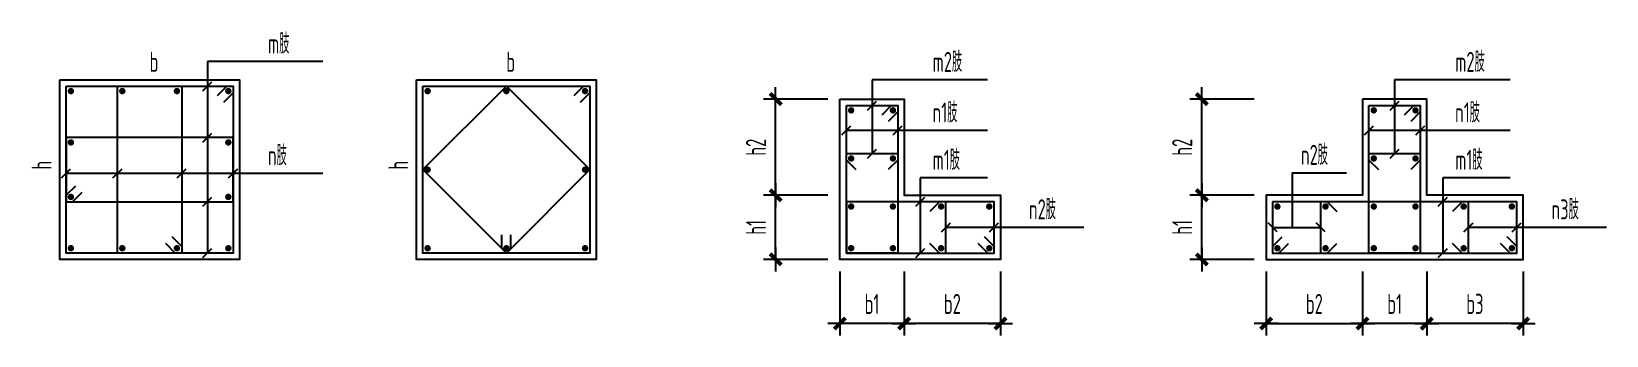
# Model space of a CAD drawing. Extents: x -469675 to 2400000, y -476501 to 2085364.
# Drawn here: x 522064 to 526967, y 468161 to 469110 of the extents above; entities that cross this region are included whole.
import ezdxf

# ---------------------------------------------------------------- set-up
doc = ezdxf.new("R2010")
doc.units = 0
doc.header["$LTSCALE"] = 1000
doc.header["$MEASUREMENT"] = 0
doc.layers.get('0').update_dxf_attribs({"linetype": 'CONTINUOUS', "lineweight": 20})
doc.layers.get('Defpoints').update_dxf_attribs({"linetype": 'CONTINUOUS'})
for name, color, linetype in [('C-DETAIL', 3, 'CONTINUOUS'), ('C-DETAIL_DIM', 3, 'CONTINUOUS'), ('C-DETAIL_REIN', 40, 'CONTINUOUS'), ('C-DETAIL_TEXT', 4, 'CONTINUOUS')]:
    doc.layers.add(name, color=color, linetype=linetype)
doc.styles.add('DIM_FONT', font='gbxwxt.shx', dxfattribs={"width": 0.7, "bigfont": 'gbhzfs.shx'})
doc.styles.add('GBSTYLE', font='gbxwxt.shx', dxfattribs={"width": 0.7, "bigfont": 'gbhzfs.shx'})
doc.dimstyles.new('XB DIMN25', dxfattribs={"dimscale": 0.25, "dimtxt": 250, "dimasz": 1, "dimexe": 150, "dimexo": 150, "dimgap": 120, "dimtad": 1, "dimdec": 0, "dimzin": 0, "dimdsep": 46, "dimtxsty": 'DIM_FONT', "dimblk": '_dimx', "dimcen": 0.09, "dimclrd": 3, "dimclre": 3, "dimclrt": 7, "dimazin": 0, "dimtfac": 1, "dimtdec": 0, "dimtix": 1, "dimtmove": 2, "dimatfit": 3, "dimldrblk": '_dimx', "dimfxl": 0, "dimtolj": 1, "dimtzin": 0, "dimarcsym": 0})

msp = doc.modelspace()

# ---------------------------------------------------------------- texts
at = {"layer": 'C-DETAIL_TEXT', "ltscale": 0.25, "style": 'GBSTYLE', "width": 0.7}
for s, rotation, p in [('m肢', 359.9999999, (522800.1223, 469040.6509)), ('m2肢', 359.9999999, (524868.98, 468983.4768)), ('m2肢', 359.9999999, (526495.7179, 468983.4768)), ('n1肢', 359.9999999, (524868.98, 468825.8681)), ('n1肢', 359.9999999, (526495.7179, 468825.8681)), ('n肢', 359.9999999, (522800.1223, 468691.9212)), ('m1肢', 359.9999999, (524868.98, 468677.9624)), ('n2肢', 0.0000001, (526015.7768, 468693.4889)), ('m1肢', 359.9999999, (526495.7179, 468677.9624)), ('n2肢', 359.9999999, (525168.98, 468523.4768)), ('n3肢', 359.9999999, (526795.7179, 468523.4768))]:
    msp.add_text(s, height=62.5, rotation=rotation, dxfattribs=at).set_placement(p)
at = {"layer": 'C-DETAIL_TEXT', "color": 7, "style": 'GBSTYLE', "width": 0.7}
for p in [(522431.6779, 468983.4768), (523542.1171, 468983.4768)]:
    msp.add_text('b', height=62.5, dxfattribs=at).set_placement(p)
for p in [(522126.6779, 468678.4768), (523237.1171, 468678.4768)]:
    msp.add_text('h', height=62.5, rotation=90, dxfattribs=at).set_placement(p)

# ---------------------------------------------------------------- blocks, each defined once
blk = doc.blocks.new('_dimx')
blk.add_line((-150, 0), (150, 0))
at = {"const_width": 50}
blk.add_lwpolyline([(-70, -70), (70, 70)], dxfattribs=at)
blk = doc.blocks.new('*D1349')
at = {"layer": 'C-DETAIL_DIM', "color": 3, "lineweight": -2, "ltscale": 0.25, "transparency": 16777216}
for p, q in [((524580.5, 468361), (524580.5, 468161)), ((524780.5, 468361), (524780.5, 468161)), ((524780.3, 468198.5), (524580.8, 468198.5))]:
    blk.add_line(p, q, dxfattribs=at)
at = {"layer": 'Defpoints', "color": 0, "ltscale": 0.25, "transparency": 16777216}
for p in [(524580.5, 468398.5), (524780.5, 468398.5), (524580.5, 468198.5)]:
    blk.add_point(p, dxfattribs=at)
at = {"layer": 'C-DETAIL_DIM', "color": 3, "lineweight": -2, "ltscale": 0.25, "transparency": 16777216, "xscale": 0.25, "yscale": 0.25, "zscale": 0.25, "rotation": 180}
blk.add_blockref('_dimx', (524580.5, 468198.5), dxfattribs=at)
at = {"layer": 'C-DETAIL_DIM', "color": 3, "lineweight": -2, "ltscale": 0.25, "transparency": 16777216, "xscale": 0.25, "yscale": 0.25, "zscale": 0.25}
blk.add_blockref('_dimx', (524780.5, 468198.5), dxfattribs=at)
at = {"layer": 'C-DETAIL_DIM', "color": 7, "ltscale": 0.25, "transparency": 16777216, "insert": (524680.5, 468259.7), "char_height": 62.5, "attachment_point": 5, "style": 'DIM_FONT'}
blk.add_mtext('\\A1;b1', dxfattribs=at)
blk = doc.blocks.new('*D1350')
at = {"layer": 'C-DETAIL_DIM', "color": 3, "lineweight": -2, "ltscale": 0.25, "transparency": 16777216}
for p, q in [((524780.5, 468361), (524780.5, 468161)), ((525080.5, 468361), (525080.5, 468161)), ((525080.3, 468198.5), (524780.8, 468198.5))]:
    blk.add_line(p, q, dxfattribs=at)
at = {"layer": 'Defpoints', "color": 0, "ltscale": 0.25, "transparency": 16777216}
for p in [(524780.5, 468398.5), (525080.5, 468398.5), (524780.5, 468198.5)]:
    blk.add_point(p, dxfattribs=at)
at = {"layer": 'C-DETAIL_DIM', "color": 3, "lineweight": -2, "ltscale": 0.25, "transparency": 16777216, "xscale": 0.25, "yscale": 0.25, "zscale": 0.25, "rotation": 180}
blk.add_blockref('_dimx', (524780.5, 468198.5), dxfattribs=at)
at = {"layer": 'C-DETAIL_DIM', "color": 3, "lineweight": -2, "ltscale": 0.25, "transparency": 16777216, "xscale": 0.25, "yscale": 0.25, "zscale": 0.25}
blk.add_blockref('_dimx', (525080.5, 468198.5), dxfattribs=at)
at = {"layer": 'C-DETAIL_DIM', "color": 7, "ltscale": 0.25, "transparency": 16777216, "insert": (524930.5, 468259.7), "char_height": 62.5, "attachment_point": 5, "style": 'DIM_FONT'}
blk.add_mtext('\\A1;b2', dxfattribs=at)
blk = doc.blocks.new('*D1351')
at = {"layer": 'C-DETAIL_DIM', "color": 3, "lineweight": -2, "ltscale": 0.25, "transparency": 16777216}
for p, q in [((524543, 468898.5), (524343, 468898.5)), ((524380.5, 468598.7), (524380.5, 468898.2)), ((524543, 468598.5), (524343, 468598.5))]:
    blk.add_line(p, q, dxfattribs=at)
at = {"layer": 'Defpoints', "color": 0, "ltscale": 0.25, "transparency": 16777216}
for p in [(524380.5, 468898.5), (524580.5, 468898.5), (524580.5, 468598.5)]:
    blk.add_point(p, dxfattribs=at)
at = {"layer": 'C-DETAIL_DIM', "color": 3, "lineweight": -2, "ltscale": 0.25, "transparency": 16777216, "xscale": 0.25, "yscale": 0.25, "zscale": 0.25}
for p, rotation in [((524380.5, 468898.5), 90), ((524380.5, 468598.5), 270)]:
    blk.add_blockref('_dimx', p, dxfattribs=dict(at, rotation=rotation))
at = {"layer": 'C-DETAIL_DIM', "color": 7, "ltscale": 0.25, "transparency": 16777216, "insert": (524319.3, 468748.5), "char_height": 62.5, "attachment_point": 5, "rotation": 90, "style": 'DIM_FONT'}
blk.add_mtext('\\A1;h2', dxfattribs=at)
blk = doc.blocks.new('*D1352')
at = {"layer": 'C-DETAIL_DIM', "color": 3, "lineweight": -2, "ltscale": 0.25, "transparency": 16777216}
for p, q in [((524543, 468598.5), (524343, 468598.5)), ((524380.5, 468398.7), (524380.5, 468598.2)), ((524543, 468398.5), (524343, 468398.5))]:
    blk.add_line(p, q, dxfattribs=at)
at = {"layer": 'Defpoints', "color": 0, "ltscale": 0.25, "transparency": 16777216}
for p in [(524380.5, 468598.5), (524580.5, 468598.5), (524580.5, 468398.5)]:
    blk.add_point(p, dxfattribs=at)
at = {"layer": 'C-DETAIL_DIM', "color": 3, "lineweight": -2, "ltscale": 0.25, "transparency": 16777216, "xscale": 0.25, "yscale": 0.25, "zscale": 0.25}
for p, rotation in [((524380.5, 468598.5), 90), ((524380.5, 468398.5), 270)]:
    blk.add_blockref('_dimx', p, dxfattribs=dict(at, rotation=rotation))
at = {"layer": 'C-DETAIL_DIM', "color": 7, "ltscale": 0.25, "transparency": 16777216, "insert": (524319.3, 468498.5), "char_height": 62.5, "attachment_point": 5, "rotation": 90, "style": 'DIM_FONT'}
blk.add_mtext('\\A1;h1', dxfattribs=at)
blk = doc.blocks.new('*D1353')
at = {"layer": 'C-DETAIL_DIM', "color": 3, "lineweight": -2, "ltscale": 0.25, "transparency": 16777216}
for p, q in [((526207.3, 468361), (526207.3, 468161)), ((526407.3, 468361), (526407.3, 468161)), ((526407, 468198.5), (526207.5, 468198.5))]:
    blk.add_line(p, q, dxfattribs=at)
at = {"layer": 'Defpoints', "color": 0, "ltscale": 0.25, "transparency": 16777216}
for p in [(526207.3, 468398.5), (526407.3, 468398.5), (526207.3, 468198.5)]:
    blk.add_point(p, dxfattribs=at)
at = {"layer": 'C-DETAIL_DIM', "color": 3, "lineweight": -2, "ltscale": 0.25, "transparency": 16777216, "xscale": 0.25, "yscale": 0.25, "zscale": 0.25, "rotation": 180}
blk.add_blockref('_dimx', (526207.3, 468198.5), dxfattribs=at)
at = {"layer": 'C-DETAIL_DIM', "color": 3, "lineweight": -2, "ltscale": 0.25, "transparency": 16777216, "xscale": 0.25, "yscale": 0.25, "zscale": 0.25}
blk.add_blockref('_dimx', (526407.3, 468198.5), dxfattribs=at)
at = {"layer": 'C-DETAIL_DIM', "color": 7, "ltscale": 0.25, "transparency": 16777216, "insert": (526307.3, 468259.7), "char_height": 62.5, "attachment_point": 5, "style": 'DIM_FONT'}
blk.add_mtext('\\A1;b1', dxfattribs=at)
blk = doc.blocks.new('*D1354')
at = {"layer": 'C-DETAIL_DIM', "color": 3, "lineweight": -2, "ltscale": 0.25, "transparency": 16777216}
for p, q in [((526407.3, 468361), (526407.3, 468161)), ((526707.3, 468361), (526707.3, 468161)), ((526707, 468198.5), (526407.5, 468198.5))]:
    blk.add_line(p, q, dxfattribs=at)
at = {"layer": 'Defpoints', "color": 0, "ltscale": 0.25, "transparency": 16777216}
for p in [(526407.3, 468398.5), (526707.3, 468398.5), (526407.3, 468198.5)]:
    blk.add_point(p, dxfattribs=at)
at = {"layer": 'C-DETAIL_DIM', "color": 3, "lineweight": -2, "ltscale": 0.25, "transparency": 16777216, "xscale": 0.25, "yscale": 0.25, "zscale": 0.25, "rotation": 180}
blk.add_blockref('_dimx', (526407.3, 468198.5), dxfattribs=at)
at = {"layer": 'C-DETAIL_DIM', "color": 3, "lineweight": -2, "ltscale": 0.25, "transparency": 16777216, "xscale": 0.25, "yscale": 0.25, "zscale": 0.25}
blk.add_blockref('_dimx', (526707.3, 468198.5), dxfattribs=at)
at = {"layer": 'C-DETAIL_DIM', "color": 7, "ltscale": 0.25, "transparency": 16777216, "insert": (526557.3, 468259.7), "char_height": 62.5, "attachment_point": 5, "style": 'DIM_FONT'}
blk.add_mtext('\\A1;b3', dxfattribs=at)
blk = doc.blocks.new('*D1355')
at = {"layer": 'C-DETAIL_DIM', "color": 3, "lineweight": -2, "ltscale": 0.25, "transparency": 16777216}
for p, q in [((525869.8, 468898.5), (525669.8, 468898.5)), ((525707.3, 468598.7), (525707.3, 468898.2)), ((525869.8, 468598.5), (525669.8, 468598.5))]:
    blk.add_line(p, q, dxfattribs=at)
at = {"layer": 'Defpoints', "color": 0, "ltscale": 0.25, "transparency": 16777216}
for p in [(525707.3, 468898.5), (525907.3, 468898.5), (525907.3, 468598.5)]:
    blk.add_point(p, dxfattribs=at)
at = {"layer": 'C-DETAIL_DIM', "color": 3, "lineweight": -2, "ltscale": 0.25, "transparency": 16777216, "xscale": 0.25, "yscale": 0.25, "zscale": 0.25}
for p, rotation in [((525707.3, 468898.5), 90), ((525707.3, 468598.5), 270)]:
    blk.add_blockref('_dimx', p, dxfattribs=dict(at, rotation=rotation))
at = {"layer": 'C-DETAIL_DIM', "color": 7, "ltscale": 0.25, "transparency": 16777216, "insert": (525646, 468748.5), "char_height": 62.5, "attachment_point": 5, "rotation": 90, "style": 'DIM_FONT'}
blk.add_mtext('\\A1;h2', dxfattribs=at)
blk = doc.blocks.new('*D1356')
at = {"layer": 'C-DETAIL_DIM', "color": 3, "lineweight": -2, "ltscale": 0.25, "transparency": 16777216}
for p, q in [((525869.8, 468598.5), (525669.8, 468598.5)), ((525707.3, 468398.7), (525707.3, 468598.2)), ((525869.8, 468398.5), (525669.8, 468398.5))]:
    blk.add_line(p, q, dxfattribs=at)
at = {"layer": 'Defpoints', "color": 0, "ltscale": 0.25, "transparency": 16777216}
for p in [(525707.3, 468598.5), (525907.3, 468598.5), (525907.3, 468398.5)]:
    blk.add_point(p, dxfattribs=at)
at = {"layer": 'C-DETAIL_DIM', "color": 3, "lineweight": -2, "ltscale": 0.25, "transparency": 16777216, "xscale": 0.25, "yscale": 0.25, "zscale": 0.25}
for p, rotation in [((525707.3, 468598.5), 90), ((525707.3, 468398.5), 270)]:
    blk.add_blockref('_dimx', p, dxfattribs=dict(at, rotation=rotation))
at = {"layer": 'C-DETAIL_DIM', "color": 7, "ltscale": 0.25, "transparency": 16777216, "insert": (525646, 468498.5), "char_height": 62.5, "attachment_point": 5, "rotation": 90, "style": 'DIM_FONT'}
blk.add_mtext('\\A1;h1', dxfattribs=at)
blk = doc.blocks.new('*D1357')
at = {"layer": 'C-DETAIL_DIM', "color": 3, "lineweight": -2, "ltscale": 0.25, "transparency": 16777216}
for p, q in [((525907.3, 468361), (525907.3, 468161)), ((526207.3, 468361), (526207.3, 468161)), ((525907.5, 468198.5), (526207, 468198.5))]:
    blk.add_line(p, q, dxfattribs=at)
at = {"layer": 'Defpoints', "color": 0, "ltscale": 0.25, "transparency": 16777216}
for p in [(525907.3, 468398.5), (526207.3, 468398.5), (526207.3, 468198.5)]:
    blk.add_point(p, dxfattribs=at)
at = {"layer": 'C-DETAIL_DIM', "color": 3, "lineweight": -2, "ltscale": 0.25, "transparency": 16777216, "xscale": 0.25, "yscale": 0.25, "zscale": 0.25, "rotation": 180}
blk.add_blockref('_dimx', (525907.3, 468198.5), dxfattribs=at)
at = {"layer": 'C-DETAIL_DIM', "color": 3, "lineweight": -2, "ltscale": 0.25, "transparency": 16777216, "xscale": 0.25, "yscale": 0.25, "zscale": 0.25}
blk.add_blockref('_dimx', (526207.3, 468198.5), dxfattribs=at)
at = {"layer": 'C-DETAIL_DIM', "color": 7, "ltscale": 0.25, "transparency": 16777216, "insert": (526057.3, 468259.7), "char_height": 62.5, "attachment_point": 5, "style": 'DIM_FONT'}
blk.add_mtext('\\A1;b2', dxfattribs=at)
blk = doc.blocks.new('AcsAcadShareArea')
for points in [[(0, 0), (2400000, 0), (2400000, 1700000), (0, 1700000)], [(0, 0), (138000, 0), (138000, 54000), (0, 54000)], [(138000, 0), (568000, 0), (568000, 54000), (138000, 54000)]]:
    blk.add_lwpolyline(points, close=True)
at = {"insert": (11936.6, 39827.3), "char_height": 20000, "width": 121477.997, "attachment_point": 1, "style": 'GBSTYLE'}
blk.add_mtext('唯一编号：', dxfattribs=at)
at = {"style": 'GBSTYLE', "width": 0.7}
blk.add_attdef('唯一编号', (150748.1, 17216.2), '', height=20000, dxfattribs=at)

# ---------------------------------------------------------------- dimensions: what is measured, and where the dimension line sits
at = {"layer": 'C-DETAIL_DIM', "ltscale": 0.25}
for base, p1, p2, angle, text, picture, middle in [((524380.5356, 468898.4768), (524580.5356, 468598.4768), (524580.5356, 468898.4768), 90, 'h2', '*D1351', (524319.2856, 468748.4768)), ((525707.2735, 468898.4768), (525907.2735, 468598.4768), (525907.2735, 468898.4768), 90, 'h2', '*D1355', (525646.0235, 468748.4768)), ((524380.5356, 468598.4768), (524580.5356, 468398.4768), (524580.5356, 468598.4768), 90, 'h1', '*D1352', (524319.2856, 468498.4768)), ((525707.2735, 468598.4768), (525907.2735, 468398.4768), (525907.2735, 468598.4768), 90, 'h1', '*D1356', (525646.0235, 468498.4768)), ((524580.5356, 468198.4768), (524780.5356, 468398.4768), (524580.5356, 468398.4768), 180, 'b1', '*D1349', (524680.5356, 468259.7268)), ((524780.5356, 468198.4768), (525080.5356, 468398.4768), (524780.5356, 468398.4768), 180, 'b2', '*D1350', (524930.5356, 468259.7268)), ((526207.2735, 468198.4768), (526407.2735, 468398.4768), (526207.2735, 468398.4768), 180, 'b1', '*D1353', (526307.2735, 468259.7268)), ((526407.2735, 468198.4768), (526707.2735, 468398.4768), (526407.2735, 468398.4768), 180, 'b3', '*D1354', (526557.2735, 468259.7268))]:
    dim = msp.add_linear_dim(base=base, p1=p1, p2=p2, angle=angle, text=text, dimstyle='XB DIMN25', dxfattribs=at)
    dim.commit()
    dim.dimension.update_dxf_attribs({"geometry": picture, "text_midpoint": middle})
dim = msp.add_linear_dim(base=(526207.2735, 468198.4768), p1=(525907.2735, 468398.4768), p2=(526207.2735, 468398.4768), text='b2', dimstyle='XB DIMN25', dxfattribs=at)
dim.commit()
dim.dimension.update_dxf_attribs({"geometry": '*D1357', "text_midpoint": (526057.2735, 468259.7268)})

# ---------------------------------------------------------------- linework, layer by layer
at = {"layer": 'C-DETAIL', "ltscale": 0.25}
for points in [[(522151.6779, 468958.4768), (522711.6779, 468958.4768), (522711.6779, 468398.4768), (522151.6779, 468398.4768)], [(523262.1171, 468958.4768), (523822.1171, 468958.4768), (523822.1171, 468398.4768), (523262.1171, 468398.4768)]]:
    msp.add_lwpolyline(points, close=True, dxfattribs=at)
for points in [[(524580.5356, 468898.4768), (524780.5356, 468898.4768), (524780.5356, 468598.4768), (525080.5356, 468598.4768), (525080.5356, 468398.4768), (524580.5356, 468398.4768), (524580.5356, 468898.4768)], [(526207.2735, 468898.4768), (526207.2735, 468598.4768), (525907.2735, 468598.4768), (525907.2735, 468398.4768), (526707.2735, 468398.4768), (526707.2735, 468598.4768), (526407.2735, 468598.4768), (526407.2735, 468898.4768), (526207.2735, 468898.4768)]]:
    msp.add_lwpolyline(points, dxfattribs=at)
at = {"layer": 'C-DETAIL_REIN', "ltscale": 0.25}
for p, q in [((522671.6779, 468938.4768), (522641.6779, 468908.4768)), ((522691.6779, 468918.4768), (522661.6779, 468888.4768)), ((523782.1171, 468938.4768), (523752.1171, 468908.4768)), ((523802.1171, 468918.4768), (523772.1171, 468888.4768)), ((524740.5356, 468878.4768), (524710.5356, 468848.4768)), ((526367.2735, 468878.4768), (526337.2735, 468848.4768)), ((524760.5356, 468858.4768), (524730.5356, 468828.4768)), ((526387.2735, 468858.4768), (526357.2735, 468828.4768)), ((524600.5356, 468728.4768), (524760.5356, 468728.4768)), ((526227.2735, 468728.4768), (526387.2735, 468728.4768)), ((524600.5356, 468708.4768), (524630.5356, 468678.4768)), ((524760.5356, 468708.4768), (524730.5356, 468678.4768)), ((526227.2735, 468708.4768), (526257.2735, 468678.4768)), ((526387.2735, 468708.4768), (526357.2735, 468678.4768)), ((522171.6779, 468598.4768), (522201.6779, 468628.4768)), ((522191.6779, 468578.4768), (522221.6779, 468608.4768)), ((524890.5356, 468578.4768), (524860.5356, 468548.4768)), ((524910.5356, 468418.4768), (524910.5356, 468578.4768)), ((526077.2735, 468418.4768), (526077.2735, 468578.4768)), ((526097.2735, 468578.4768), (526127.2735, 468548.4768)), ((526517.2735, 468578.4768), (526487.2735, 468548.4768)), ((526537.2735, 468418.4768), (526537.2735, 468578.4768)), ((523527.975, 468432.6189), (523527.975, 468475.0453)), ((523556.2593, 468432.6189), (523556.2593, 468475.0453)), ((522511.6779, 468418.4768), (522481.6779, 468448.4768)), ((522531.6779, 468438.4768), (522501.6779, 468468.4768)), ((524890.5356, 468418.4768), (524860.5356, 468448.4768)), ((525040.5356, 468418.4768), (525010.5356, 468448.4768)), ((525060.5356, 468438.4768), (525030.5356, 468468.4768)), ((525927.2735, 468438.4768), (525957.2735, 468468.4768)), ((525947.2735, 468418.4768), (525977.2735, 468448.4768)), ((526097.2735, 468418.4768), (526127.2735, 468448.4768)), ((526517.2735, 468418.4768), (526487.2735, 468448.4768)), ((526667.2735, 468418.4768), (526637.2735, 468448.4768)), ((526687.2735, 468438.4768), (526657.2735, 468468.4768))]:
    msp.add_line(p, q, dxfattribs=at)
for points in [[(522171.6779, 468938.4768), (522691.6779, 468938.4768), (522691.6779, 468418.4768), (522171.6779, 468418.4768)], [(522331.6779, 468938.4768), (522531.6779, 468938.4768), (522531.6779, 468418.4768), (522331.6779, 468418.4768)], [(523282.1171, 468938.4768), (523802.1171, 468938.4768), (523802.1171, 468418.4768), (523282.1171, 468418.4768)], [(523542.1171, 468418.4768), (523802.1171, 468678.4768), (523542.1171, 468938.4768), (523282.1171, 468678.4768)], [(524600.5356, 468878.4768), (524760.5356, 468878.4768), (524760.5356, 468418.4768), (524600.5356, 468418.4768)], [(526227.2735, 468878.4768), (526387.2735, 468878.4768), (526387.2735, 468418.4768), (526227.2735, 468418.4768)], [(522171.6779, 468778.4768), (522171.6779, 468578.4768), (522691.6779, 468578.4768), (522691.6779, 468778.4768)], [(524600.5356, 468578.4768), (524600.5356, 468418.4768), (525060.5356, 468418.4768), (525060.5356, 468578.4768)], [(525927.2735, 468578.4768), (525927.2735, 468418.4768), (526687.2735, 468418.4768), (526687.2735, 468578.4768)]]:
    msp.add_lwpolyline(points, close=True, dxfattribs=at)
at = {"layer": 'C-DETAIL_REIN', "ltscale": 0.25, "const_width": 10}
for points in [[(522191.6779, 468923.4768, 1), (522181.6779, 468923.4768, 1)], [(522351.6779, 468923.4768, 1), (522341.6779, 468923.4768, 1)], [(522511.6779, 468923.4768, -1), (522521.6779, 468923.4768, -1)], [(522671.6779, 468923.4768, -1), (522681.6779, 468923.4768, -1)], [(523302.1171, 468923.4768, 1), (523292.1171, 468923.4768, 1)], [(523542.1171, 468918.4768, 1), (523542.1171, 468928.4768, 1)], [(523782.1171, 468923.4768, -1), (523792.1171, 468923.4768, -1)], [(524620.5356, 468863.4768, 1), (524610.5356, 468863.4768, 1)], [(524740.5356, 468863.4768, -1), (524750.5356, 468863.4768, -1)], [(526247.2735, 468863.4768, 1), (526237.2735, 468863.4768, 1)], [(526367.2735, 468863.4768, -1), (526377.2735, 468863.4768, -1)], [(522186.6779, 468758.4768, -1), (522186.6779, 468768.4768, -1)], [(522676.6779, 468758.4768, 1), (522676.6779, 468768.4768, 1)], [(524620.5356, 468713.4768, 1), (524610.5356, 468713.4768, 1)], [(524740.5356, 468713.4768, -1), (524750.5356, 468713.4768, -1)], [(526247.2735, 468713.4768, 1), (526237.2735, 468713.4768, 1)], [(526367.2735, 468713.4768, -1), (526377.2735, 468713.4768, -1)], [(523297.1171, 468673.4768, -1), (523297.1171, 468683.4768, -1)], [(523787.1171, 468673.4768, 1), (523787.1171, 468683.4768, 1)], [(522186.6779, 468598.4768, 1), (522186.6779, 468588.4768, 1)], [(522676.6779, 468598.4768, -1), (522676.6779, 468588.4768, -1)], [(524615.5356, 468558.4768, -1), (524615.5356, 468568.4768, -1)], [(524745.5356, 468558.4768, -1), (524745.5356, 468568.4768, -1)], [(524895.5356, 468558.4768, 1), (524895.5356, 468568.4768, 1)], [(525045.5356, 468558.4768, 1), (525045.5356, 468568.4768, 1)], [(525942.2735, 468558.4768, -1), (525942.2735, 468568.4768, -1)], [(526092.2735, 468558.4768, -1), (526092.2735, 468568.4768, -1)], [(526242.2735, 468558.4768, -1), (526242.2735, 468568.4768, -1)], [(526372.2735, 468558.4768, -1), (526372.2735, 468568.4768, -1)], [(526522.2735, 468558.4768, 1), (526522.2735, 468568.4768, 1)], [(526672.2735, 468558.4768, 1), (526672.2735, 468568.4768, 1)], [(522191.6779, 468433.4768, -1), (522181.6779, 468433.4768, -1)], [(522351.6779, 468433.4768, -1), (522341.6779, 468433.4768, -1)], [(522511.6779, 468433.4768, 1), (522521.6779, 468433.4768, 1)], [(522671.6779, 468433.4768, 1), (522681.6779, 468433.4768, 1)], [(523302.1171, 468433.4768, -1), (523292.1171, 468433.4768, -1)], [(523542.1171, 468438.4768, -1), (523542.1171, 468428.4768, -1)], [(523782.1171, 468433.4768, 1), (523792.1171, 468433.4768, 1)], [(524615.5356, 468438.4768, 1), (524615.5356, 468428.4768, 1)], [(524620.5356, 468433.4768, -1), (524610.5356, 468433.4768, -1)], [(524740.5356, 468433.4768, 1), (524750.5356, 468433.4768, 1)], [(524895.5356, 468438.4768, -1), (524895.5356, 468428.4768, -1)], [(525045.5356, 468438.4768, -1), (525045.5356, 468428.4768, -1)], [(525942.2735, 468438.4768, 1), (525942.2735, 468428.4768, 1)], [(526092.2735, 468438.4768, 1), (526092.2735, 468428.4768, 1)], [(526242.2735, 468438.4768, 1), (526242.2735, 468428.4768, 1)], [(526247.2735, 468433.4768, -1), (526237.2735, 468433.4768, -1)], [(526367.2735, 468433.4768, 1), (526377.2735, 468433.4768, 1)], [(526522.2735, 468438.4768, -1), (526522.2735, 468428.4768, -1)], [(526672.2735, 468438.4768, -1), (526672.2735, 468428.4768, -1)]]:
    msp.add_lwpolyline(points, format="xyb", close=True, dxfattribs=at)
at = {"layer": 'C-DETAIL_TEXT', "ltscale": 0.25}
for p, q in [((522971.2537, 469015.6509), (522611.4475, 469015.6509)), ((522611.4475, 469015.6509), (522611.4475, 468418.4768)), ((522597.3053, 468924.3346), (522625.5896, 468952.6189)), ((525040.1114, 468958.4768), (524680.5356, 468958.4768)), ((524680.5356, 468958.4768), (524680.5356, 468728.4768)), ((526666.8492, 468958.4768), (526307.2735, 468958.4768)), ((526307.2735, 468958.4768), (526307.2735, 468728.4768)), ((524666.3935, 468864.3346), (524694.6778, 468892.6189)), ((526293.1313, 468864.3346), (526321.4156, 468892.6189)), ((524586.3935, 468786.726), (524614.6778, 468815.0102)), ((524746.3935, 468786.726), (524774.6778, 468815.0102)), ((526213.1313, 468786.726), (526241.4156, 468815.0102)), ((526373.1313, 468786.726), (526401.4156, 468815.0102)), ((522597.3053, 468764.3346), (522625.5896, 468792.6189)), ((525040.1114, 468800.8681), (524600.5356, 468800.8681)), ((526666.8492, 468800.8681), (526227.2735, 468800.8681)), ((524666.3935, 468714.3346), (524694.6778, 468742.6189)), ((526293.1313, 468714.3346), (526321.4156, 468742.6189)), ((522157.5358, 468652.779), (522185.8201, 468681.0633)), ((522971.2537, 468666.9212), (522171.6779, 468666.9212)), ((522317.5358, 468652.779), (522345.8201, 468681.0633)), ((522517.5358, 468652.779), (522545.8201, 468681.0633)), ((522677.5358, 468652.779), (522705.8201, 468681.0633)), ((525988.1103, 468668.4889), (526157.6074, 468668.4889)), ((525988.1103, 468668.4889), (525988.1103, 468498.4768)), ((525040.1114, 468652.9624), (524830.5356, 468652.9624)), ((524830.5356, 468652.9624), (524830.5356, 468418.4768)), ((526666.8492, 468652.9624), (526457.2735, 468652.9624)), ((526457.2735, 468652.9624), (526457.2735, 468418.4768)), ((522597.3053, 468564.3346), (522625.5896, 468592.6189)), ((524816.3935, 468564.3346), (524844.6778, 468592.6189)), ((526443.1313, 468564.3346), (526471.4156, 468592.6189)), ((524896.3935, 468484.3346), (524924.6778, 468512.6189)), ((525340.1114, 468498.4768), (524910.5356, 468498.4768)), ((525046.3935, 468484.3346), (525074.6778, 468512.6189)), ((525941.4156, 468484.3346), (525913.1313, 468512.6189)), ((525927.2735, 468498.4768), (526077.2735, 468498.4768)), ((526091.4156, 468484.3346), (526063.1313, 468512.6189)), ((526523.1313, 468484.3346), (526551.4156, 468512.6189)), ((526966.8492, 468498.4768), (526537.2735, 468498.4768)), ((526673.1313, 468484.3346), (526701.4156, 468512.6189)), ((522597.3053, 468404.3346), (522625.5896, 468432.6189)), ((524816.3935, 468404.3346), (524844.6778, 468432.6189)), ((526443.1313, 468404.3346), (526471.4156, 468432.6189))]:
    msp.add_line(p, q, dxfattribs=at)

# ---------------------------------------------------------------- block references
at = {"color": 1}
msp.add_blockref('AcsAcadShareArea', (0, 0), dxfattribs=at)

msp.set_redraw_order([(e.dxf.handle, doc.entitydb.next_handle()) for e in msp.query("TEXT MTEXT ATTDEF DIMENSION ARC_DIMENSION")])  # texts and dimensions are drawn at this point

doc.saveas('drawing.dxf')
